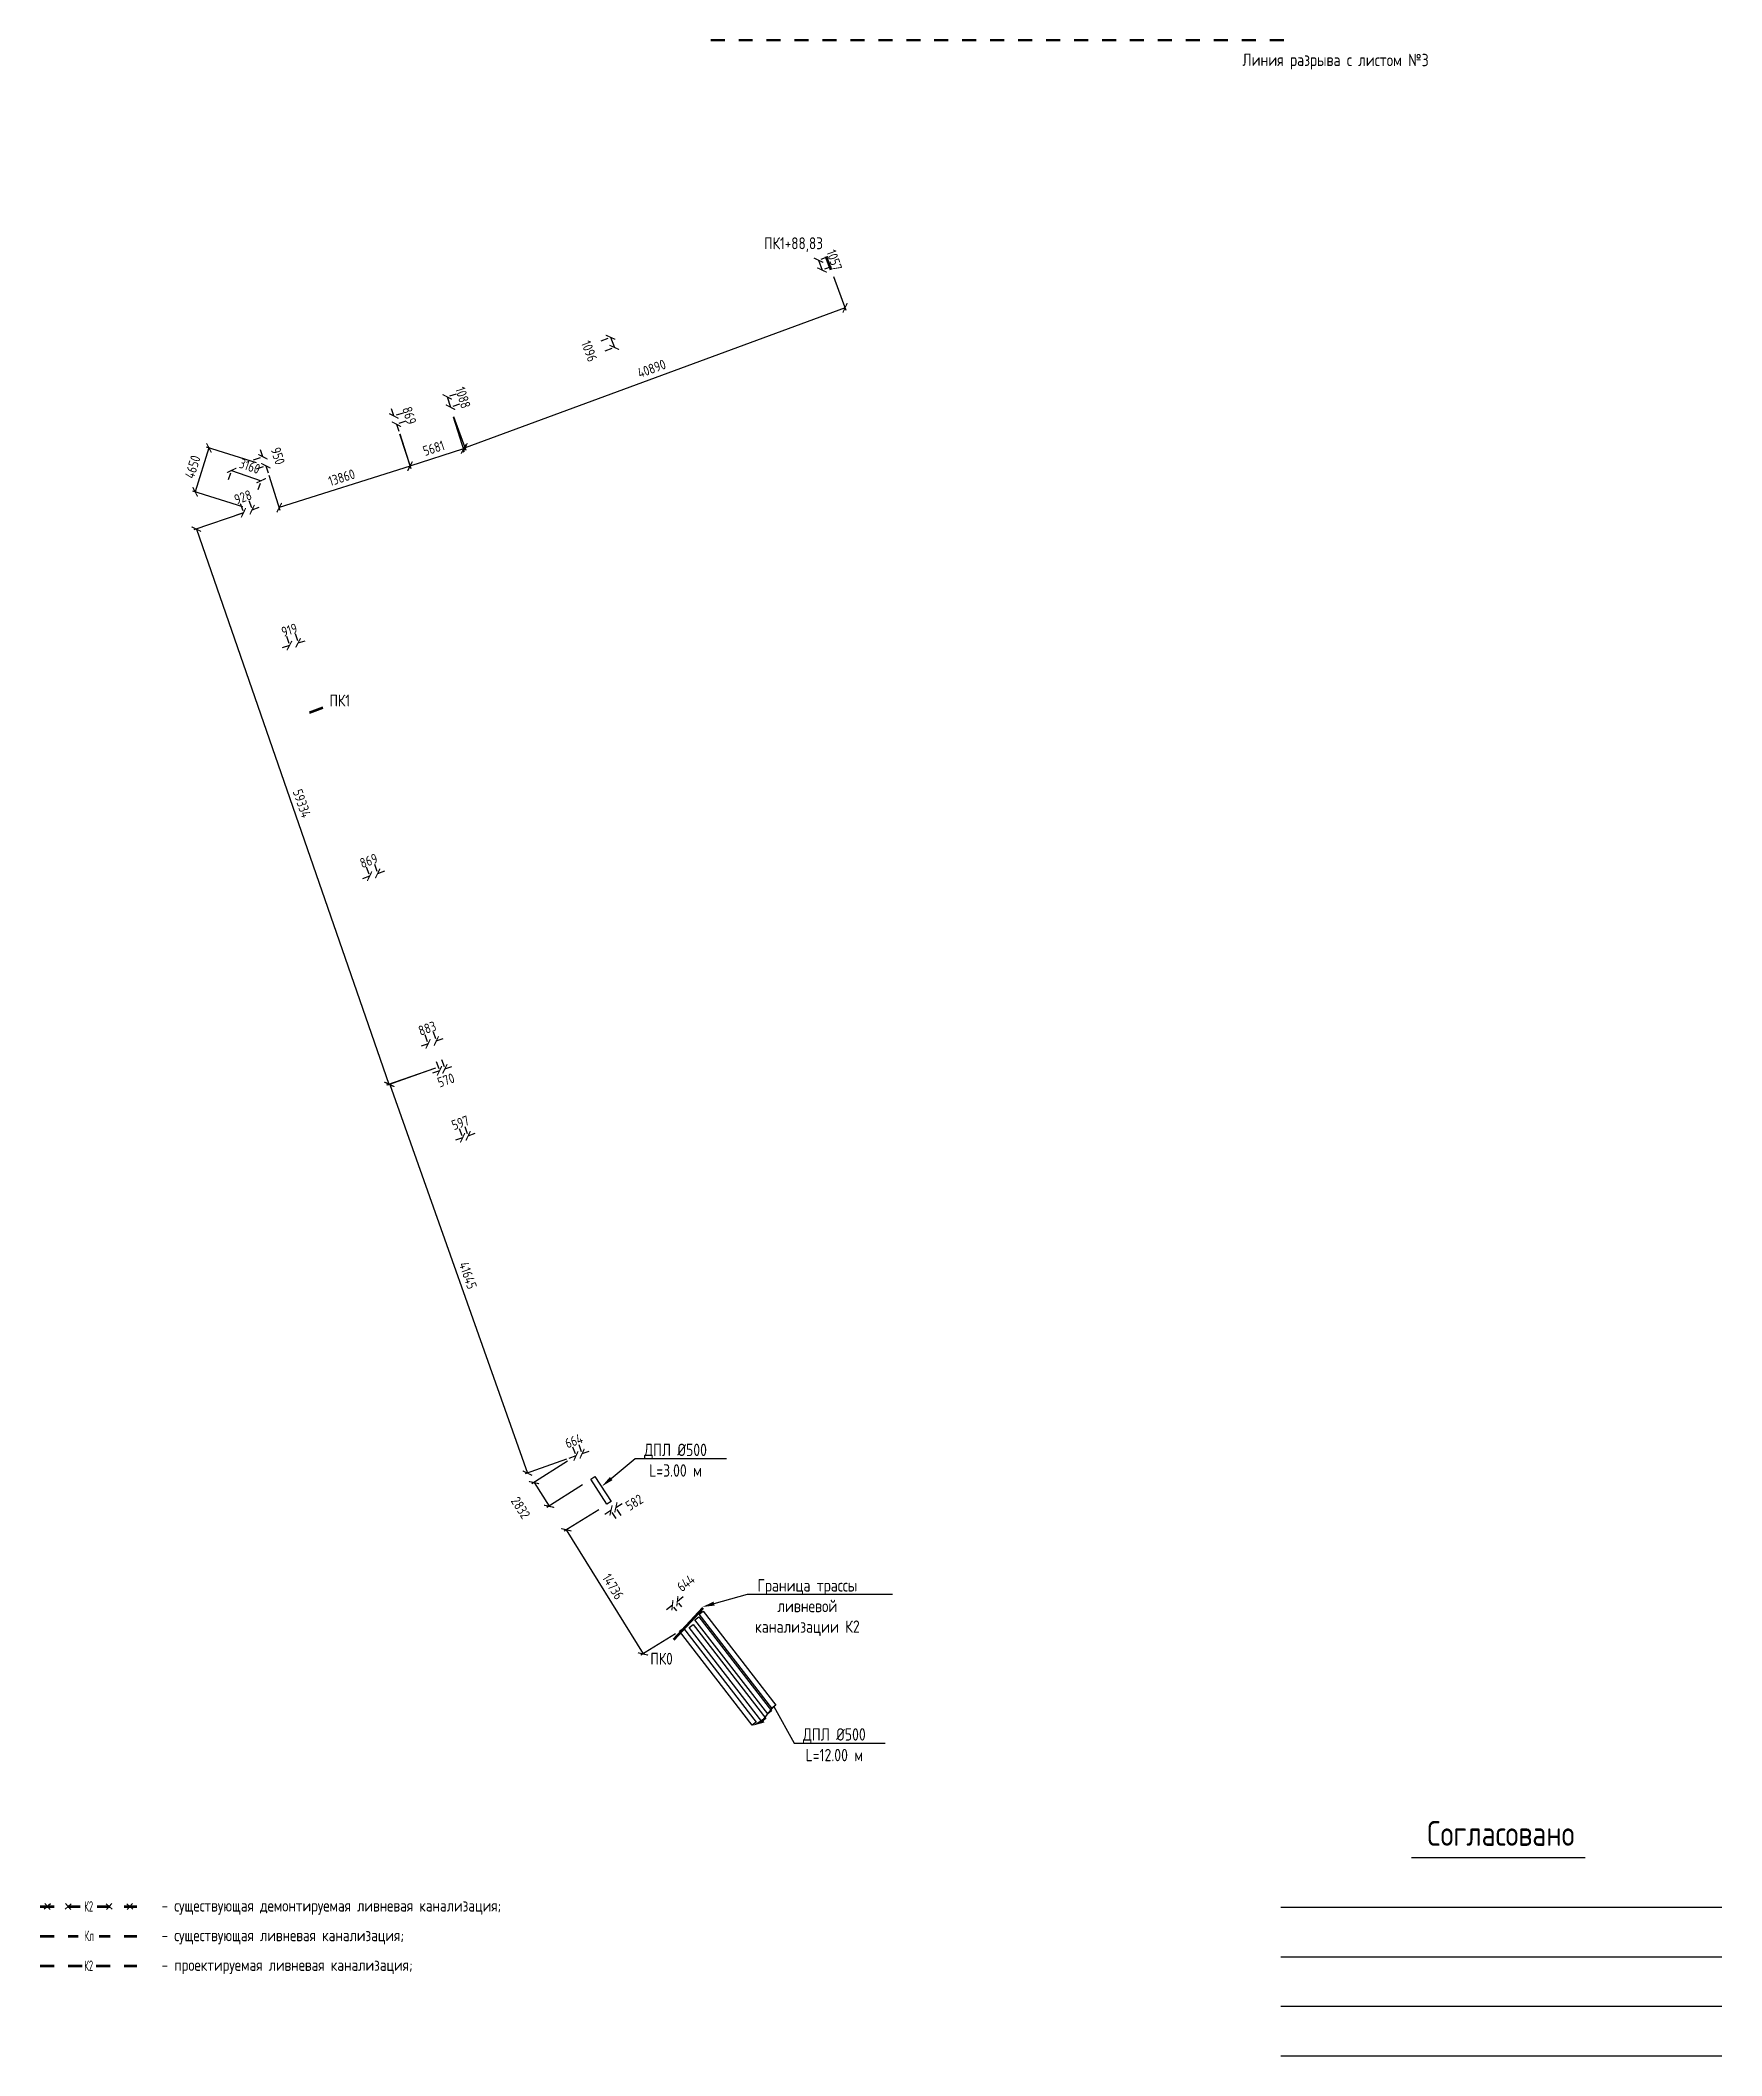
# Model space of a CAD drawing. Header units: millimetres. Extents: x 0 to 24353794, y -11289 to 22795266.
# Drawn here: x 24127525 to 24297296, y 22259355 to 22462879 of the extents above; entities that cross this region are included whole.
import ezdxf
from ezdxf import colors
from ezdxf.entities.mleader import LeaderData, LeaderLine
from ezdxf.math import Vec2, Vec3

# ---------------------------------------------------------------- set-up
doc = ezdxf.new("R2010")
doc.units = ezdxf.units.MM
doc.set_wipeout_variables(frame=1)
doc.linetypes.add('Штриховая', pattern=[2822.222233, 1411.111116, -1411.111116])
for name, color, linetype, lineweight in [('Text blocks_Ном._пера__28', 7, 'Continuous', 13), ('В1', 140, 'Continuous', 40), ('ВК_Текст', 7, 'Continuous', 25), ('Лотки К2', 30, 'Continuous', 30), ('Пикеты', 1, 'Continuous', 60), ('Труба К2', 7, 'Continuous', 60)]:
    doc.layers.add(name, color=color, linetype=linetype, lineweight=lineweight)
doc.layers.add('Выноски', color=7, linetype='Continuous')
doc.styles.add('GOST 2.304', font='GOST_type.ttf')
doc.styles.add('GOST_100', font='cs_gost2304.shx', dxfattribs={"width": 0.7, "height": 300})
doc.styles.get("Standard").update_dxf_attribs({"font": 'arial.ttf'})
doc.dimstyles.new('STANDARD$0', dxfattribs={"dimscale": 100, "dimtxt": 2.5, "dimasz": 1, "dimexe": 0.5, "dimexo": 2, "dimgap": 1, "dimtad": 1, "dimdec": 0, "dimzin": 0, "dimdsep": 46, "dimtxsty": 'Standard', "dimblk1": 'OBLIQUE', "dimblk2": 'OBLIQUE', "dimsah": 1, "dimcen": 2, "dimadec": 0, "dimazin": 0, "dimtfac": 1, "dimtdec": 4, "dimtofl": 0, "dimtmove": 2, "dimatfit": 3, "dimldrblk": 'OBLIQUE', "dimfxl": 1, "dimtolj": 1, "dimtzin": 0, "dimarcsym": 0})

msp = doc.modelspace()

# ---------------------------------------------------------------- texts
at = {"insert": (24248909.2, 22461544.3), "char_height": 1250, "attachment_point": 1, "rotation": 359.898905, "style": 'GOST 2.304'}
msp.add_mtext_dynamic_manual_height_columns('Линия разрыва с листом №3', width=25694.826, gutter_width=12.5, heights=[0], dxfattribs=at)
at = {"layer": 'Text blocks_Ном._пера__28', "style": 'GOST 2.304'}
for s, p in [('- существующая демонтируемая ливневая канализация;', (24139777.5, 22273910.9)), ('- существующая ливневая канализация;', (24139777.5, 22270916)), ('- проектируемая ливневая канализация;', (24139777.5, 22267921.1))]:
    msp.add_text(s, height=1200, dxfattribs=at).set_placement(p)
at = {"layer": 'Пикеты', "style": 'GOST 2.304'}
for s, p in [('ПК1+88,83', (24200608.9, 22441781.8, -228747)), ('ПК1', (24156724.3, 22395605.8, -344094)), ('ПК0', (24189123, 22298846, -101739))]:
    msp.add_text(s, height=1200, dxfattribs=at).set_placement(p)

# ---------------------------------------------------------------- blocks, each defined once
blk = doc.blocks.new('*U4')
at = {"color": 255}
blk.add_wipeout([(-200, 125), (200, 125), (200, -125), (-200, -125)], dxfattribs=at)
at = {"layer": 'ВК_Текст', "insert": (0, 0), "char_height": 250, "attachment_point": 5, "style": 'GOST_100'}
blk.add_mtext('К2', dxfattribs=at)
blk = doc.blocks.new('_ArchTick')
at = {"color": 0, "linetype": 'ByBlock', "const_width": 0.15}
blk.add_lwpolyline([(-0.5, -0.5), (0.5, 0.5)], dxfattribs=at)
blk = doc.blocks.new('*D9')
at = {"color": 0, "lineweight": -2, "transparency": 16777216}
for p, q in [((24185148, 22314417), (24184513, 22314018)), ((24185641, 22314727), (24186276, 22315126)), ((24186160, 22313901), (24185774, 22314516)), ((24185667, 22313591), (24185281, 22314206))]:
    blk.add_line(p, q, dxfattribs=at)
at = {"color": 0, "lineweight": -2, "transparency": 16777216, "xscale": 750.0000000000001, "yscale": 750.0000000000001, "zscale": 750.0000000000001}
for p, rotation in [((24185148, 22314417), 32.16562743184361), ((24185641, 22314727), 212.1656274318436)]:
    blk.add_blockref('_ArchTick', p, dxfattribs=dict(at, rotation=rotation))
at = {"color": 0, "transparency": 16777216, "insert": (24187506, 22315227), "char_height": 1000, "attachment_point": 5, "rotation": 32.16563, "style": 'GOST 2.304'}
blk.add_mtext('\\A1;582', dxfattribs=at)
blk = doc.blocks.new('_Oblique')
at = {"color": 0, "linetype": 'ByBlock', "lineweight": -2}
blk.add_line((-0.5, -0.5), (0.5, 0.5), dxfattribs=at)
blk = doc.blocks.new('*D30')
at = {"color": 0, "lineweight": -2, "transparency": 16777216}
for p, q in [((24206103, 22440673), (24206459, 22439678)), ((24207037, 22441007), (24206339, 22440757)), ((24207393, 22440012), (24206694, 22439762))]:
    blk.add_line(p, q, dxfattribs=at)
at = {"color": 0, "lineweight": -2, "transparency": 16777216, "xscale": 750.0000000000001, "yscale": 750.0000000000001, "zscale": 750.0000000000001}
for p, rotation in [((24206103, 22440673), 109.65204921193), ((24206459, 22439678), 289.65204921193)]:
    blk.add_blockref('_ArchTick', p, dxfattribs=dict(at, rotation=rotation))
at = {"color": 0, "transparency": 16777216, "insert": (24207694, 22440680), "char_height": 1000, "attachment_point": 5, "rotation": 289.65205, "style": 'GOST 2.304'}
blk.add_mtext('\\A1;1057', dxfattribs=at)
blk = doc.blocks.new('*D31')
at = {"color": 0, "lineweight": -2, "transparency": 16777216}
for p, q in [((24184167, 22432538), (24184862, 22432803)), ((24185096, 22432891), (24185485, 22431867)), ((24184556, 22431514), (24185252, 22431778))]:
    blk.add_line(p, q, dxfattribs=at)
at = {"color": 0, "lineweight": -2, "transparency": 16777216, "xscale": 750.0000000000001, "yscale": 750.0000000000001, "zscale": 750.0000000000001}
for p, rotation in [((24185096, 22432891), 110.8243739397557), ((24185485, 22431867), 290.8243739397558)]:
    blk.add_blockref('_ArchTick', p, dxfattribs=dict(at, rotation=rotation))
at = {"color": 0, "transparency": 16777216, "insert": (24182951, 22431489), "char_height": 1000, "attachment_point": 5, "rotation": 290.82437, "style": 'GOST 2.304'}
blk.add_mtext('\\A1;1096', dxfattribs=at)
blk = doc.blocks.new('*D32')
at = {"color": 0, "lineweight": -2, "transparency": 16777216}
for p, q in [((24168612, 22426868), (24168939, 22425830)), ((24169530, 22427157), (24168850, 22426943)), ((24169857, 22426119), (24169177, 22425905))]:
    blk.add_line(p, q, dxfattribs=at)
at = {"color": 0, "lineweight": -2, "transparency": 16777216, "xscale": 750.0000000000001, "yscale": 750.0000000000001, "zscale": 750.0000000000001}
for p, rotation in [((24168612, 22426868), 107.4804676707504), ((24168939, 22425830), 287.4804676707504)]:
    blk.add_blockref('_ArchTick', p, dxfattribs=dict(at, rotation=rotation))
at = {"color": 0, "transparency": 16777216, "insert": (24170206, 22426800), "char_height": 1000, "attachment_point": 5, "rotation": 287.48047, "style": 'GOST 2.304'}
blk.add_mtext('\\A1;1088', dxfattribs=at)
blk = doc.blocks.new('*D33')
at = {"color": 0, "lineweight": -2, "transparency": 16777216}
for p, q in [((24163223, 22424941), (24162998, 22425657)), ((24164156, 22425235), (24163462, 22425016)), ((24164417, 22424406), (24163723, 22424188)), ((24163484, 22424112), (24163710, 22423397))]:
    blk.add_line(p, q, dxfattribs=at)
at = {"color": 0, "lineweight": -2, "transparency": 16777216, "xscale": 750.0000000000001, "yscale": 750.0000000000001, "zscale": 750.0000000000001}
for p, rotation in [((24163223, 22424941), 287.480467671033), ((24163484, 22424112), 107.480467671033)]:
    blk.add_blockref('_ArchTick', p, dxfattribs=dict(at, rotation=rotation))
at = {"color": 0, "transparency": 16777216, "insert": (24164786, 22424978), "char_height": 1000, "attachment_point": 5, "rotation": 287.48047, "style": 'GOST 2.304'}
blk.add_mtext('\\A1;869', dxfattribs=at)
blk = doc.blocks.new('*D34')
at = {"color": 0, "lineweight": -2, "transparency": 16777216}
for p, q in [((24149053, 22420515), (24149764, 22420744)), ((24150002, 22420820), (24149772, 22421534)), ((24149344, 22419611), (24150055, 22419840)), ((24150293, 22419917), (24150523, 22419203))]:
    blk.add_line(p, q, dxfattribs=at)
at = {"color": 0, "lineweight": -2, "transparency": 16777216, "xscale": 750.0000000000001, "yscale": 750.0000000000001, "zscale": 750.0000000000001}
for p, rotation in [((24150002, 22420820), 287.8558469475789), ((24150293, 22419917), 107.8558469475789)]:
    blk.add_blockref('_ArchTick', p, dxfattribs=dict(at, rotation=rotation))
at = {"color": 0, "transparency": 16777216, "insert": (24151511, 22420900), "char_height": 1000, "attachment_point": 5, "rotation": 287.85585, "style": 'GOST 2.304'}
blk.add_mtext('\\A1;950', dxfattribs=at)
blk = doc.blocks.new('*D35')
at = {"color": 0, "lineweight": -2, "transparency": 16777216}
for p, q in [((24146528, 22418542), (24146762, 22419213)), ((24146844, 22419449), (24149827, 22418409)), ((24149511, 22417502), (24149745, 22418173))]:
    blk.add_line(p, q, dxfattribs=at)
at = {"color": 0, "lineweight": -2, "transparency": 16777216, "xscale": 750.0000000000001, "yscale": 750.0000000000001, "zscale": 750.0000000000001}
for p, rotation in [((24146844, 22419449), 160.7805502903515), ((24149827, 22418409), 340.7805502903515)]:
    blk.add_blockref('_ArchTick', p, dxfattribs=dict(at, rotation=rotation))
at = {"color": 0, "transparency": 16777216, "insert": (24148665, 22419874), "char_height": 1000, "attachment_point": 5, "rotation": 340.78055, "style": 'GOST 2.304'}
blk.add_mtext('\\A1;3160', dxfattribs=at)
blk = doc.blocks.new('*D36')
at = {"color": 0, "lineweight": -2, "transparency": 16777216}
for p, q in [((24147714, 22416110), (24147957, 22415411)), ((24148590, 22416415), (24148833, 22415715)), ((24148039, 22415174), (24147331, 22414928)), ((24148915, 22415479), (24149624, 22415725))]:
    blk.add_line(p, q, dxfattribs=at)
at = {"color": 0, "lineweight": -2, "transparency": 16777216, "xscale": 750.0000000000001, "yscale": 750.0000000000001, "zscale": 750.0000000000001}
for p, rotation in [((24148039, 22415174), 19.17473161991121), ((24148915, 22415479), 199.1747316199112)]:
    blk.add_blockref('_ArchTick', p, dxfattribs=dict(at, rotation=rotation))
at = {"color": 0, "transparency": 16777216, "insert": (24147984, 22416745), "char_height": 1000, "attachment_point": 5, "rotation": 19.17473, "style": 'GOST 2.304'}
blk.add_mtext('\\A1;928', dxfattribs=at)
blk = doc.blocks.new('*D37')
at = {"color": 0, "lineweight": -2, "transparency": 16777216}
for p, q in [((24181264, 22320848), (24181522, 22320154)), ((24181887, 22321079), (24182144, 22320385)), ((24182231, 22320151), (24182934, 22320411)), ((24181609, 22319920), (24180905, 22319659))]:
    blk.add_line(p, q, dxfattribs=at)
at = {"color": 0, "lineweight": -2, "transparency": 16777216, "xscale": 750.0000000000001, "yscale": 750.0000000000001, "zscale": 750.0000000000001}
for p, rotation in [((24181609, 22319920), 20.33294513926008), ((24182231, 22320151), 200.3329451392601)]:
    blk.add_blockref('_ArchTick', p, dxfattribs=dict(at, rotation=rotation))
at = {"color": 0, "transparency": 16777216, "insert": (24181398, 22321442), "char_height": 1000, "attachment_point": 5, "rotation": 20.33295, "style": 'GOST 2.304'}
blk.add_mtext('\\A1;664', dxfattribs=at)
blk = doc.blocks.new('*D38')
at = {"color": 0, "lineweight": -2, "transparency": 16777216}
for p, q in [((24152382, 22402706), (24152603, 22401993)), ((24153260, 22402978), (24153481, 22402265)), ((24153555, 22402026), (24154271, 22402247)), ((24152677, 22401754), (24151960, 22401532))]:
    blk.add_line(p, q, dxfattribs=at)
at = {"color": 0, "lineweight": -2, "transparency": 16777216, "xscale": 750.0000000000001, "yscale": 750.0000000000001, "zscale": 750.0000000000001}
for p, rotation in [((24152677, 22401754), 17.19243341497191), ((24153555, 22402026), 197.192433414972)]:
    blk.add_blockref('_ArchTick', p, dxfattribs=dict(at, rotation=rotation))
at = {"color": 0, "transparency": 16777216, "insert": (24152672, 22403324), "char_height": 1000, "attachment_point": 5, "rotation": 17.19243, "style": 'GOST 2.304'}
blk.add_mtext('\\A1;919', dxfattribs=at)
blk = doc.blocks.new('*D39')
at = {"color": 0, "lineweight": -2, "transparency": 16777216}
for p, q in [((24161264, 22379689), (24161509, 22378985)), ((24160770, 22378463), (24160062, 22378217)), ((24160443, 22379403), (24160688, 22378700)), ((24161591, 22378749), (24162299, 22378996))]:
    blk.add_line(p, q, dxfattribs=at)
at = {"color": 0, "lineweight": -2, "transparency": 16777216, "xscale": 750.0000000000001, "yscale": 750.0000000000001, "zscale": 750.0000000000001}
for p, rotation in [((24160770, 22378463), 19.19764094330765), ((24161591, 22378749), 199.1976409433076)]:
    blk.add_blockref('_ArchTick', p, dxfattribs=dict(at, rotation=rotation))
at = {"color": 0, "transparency": 16777216, "insert": (24160687, 22380024), "char_height": 1000, "attachment_point": 5, "rotation": 19.19764, "style": 'GOST 2.304'}
blk.add_mtext('\\A1;869', dxfattribs=at)
blk = doc.blocks.new('*D40')
at = {"color": 0, "lineweight": -2, "transparency": 16777216}
for p, q in [((24166676, 22361534), (24165968, 22361286)), ((24166348, 22362468), (24166593, 22361770)), ((24167181, 22362760), (24167426, 22362062)), ((24167509, 22361826), (24168216, 22362074))]:
    blk.add_line(p, q, dxfattribs=at)
at = {"color": 0, "lineweight": -2, "transparency": 16777216, "xscale": 750.0000000000001, "yscale": 750.0000000000001, "zscale": 750.0000000000001}
for p, rotation in [((24166676, 22361534), 19.33773790029869), ((24167509, 22361826), 199.3377379002986)]:
    blk.add_blockref('_ArchTick', p, dxfattribs=dict(at, rotation=rotation))
at = {"color": 0, "transparency": 16777216, "insert": (24166595, 22363096), "char_height": 1000, "attachment_point": 5, "rotation": 19.33774, "style": 'GOST 2.304'}
blk.add_mtext('\\A1;883', dxfattribs=at)
blk = doc.blocks.new('*D41')
at = {"color": 0, "lineweight": -2, "transparency": 16777216}
for p, q in [((24167506, 22359765), (24167752, 22359057)), ((24168044, 22359952), (24168291, 22359244)), ((24168373, 22359008), (24169081, 22359255)), ((24167834, 22358821), (24167126, 22358574))]:
    blk.add_line(p, q, dxfattribs=at)
at = {"color": 0, "lineweight": -2, "transparency": 16777216, "xscale": 750.0000000000001, "yscale": 750.0000000000001, "zscale": 750.0000000000001}
for p, rotation in [((24167834, 22358821), 19.18886903696524), ((24168373, 22359008), 199.1888690369652)]:
    blk.add_blockref('_ArchTick', p, dxfattribs=dict(at, rotation=rotation))
at = {"color": 0, "transparency": 16777216, "insert": (24168488, 22357868), "char_height": 1000, "attachment_point": 5, "rotation": 19.18887, "style": 'GOST 2.304'}
blk.add_mtext('\\A1;570', dxfattribs=at)
blk = doc.blocks.new('*D42')
at = {"color": 0, "lineweight": -2, "transparency": 16777216}
for p, q in [((24169829, 22352981), (24170080, 22352285)), ((24170390, 22353183), (24170641, 22352488)), ((24170164, 22352050), (24169459, 22351796)), ((24170726, 22352252), (24171431, 22352507))]:
    blk.add_line(p, q, dxfattribs=at)
at = {"color": 0, "lineweight": -2, "transparency": 16777216, "xscale": 750.0000000000001, "yscale": 750.0000000000001, "zscale": 750.0000000000001}
for p, rotation in [((24170164, 22352050), 19.83123365021472), ((24170726, 22352252), 199.8312336502147)]:
    blk.add_blockref('_ArchTick', p, dxfattribs=dict(at, rotation=rotation))
at = {"color": 0, "transparency": 16777216, "insert": (24169936, 22353563), "char_height": 1000, "attachment_point": 5, "rotation": 19.83123, "style": 'GOST 2.304'}
blk.add_mtext('\\A1;597', dxfattribs=at)
blk = doc.blocks.new('*D43')
at = {"color": 0, "lineweight": -2, "transparency": 16777216}
for p, q in [((24191347, 22304846), (24190762, 22304375)), ((24191798, 22304285), (24191503, 22304651)), ((24191849, 22305250), (24192433, 22305720)), ((24192300, 22304689), (24192005, 22305055))]:
    blk.add_line(p, q, dxfattribs=at)
at = {"color": 0, "lineweight": -2, "transparency": 16777216, "xscale": 750.0000000000001, "yscale": 750.0000000000001, "zscale": 750.0000000000001}
for p, rotation in [((24191347, 22304846), 38.82638428892812), ((24191849, 22305250), 218.8263842889282)]:
    blk.add_blockref('_ArchTick', p, dxfattribs=dict(at, rotation=rotation))
at = {"color": 0, "transparency": 16777216, "insert": (24192706, 22307092), "char_height": 1000, "attachment_point": 5, "rotation": 38.82638, "style": 'GOST 2.304'}
blk.add_mtext('\\A1;644', dxfattribs=at)
blk = doc.blocks.new('*D58')
at = {"color": 0, "lineweight": -2, "transparency": 16777216}
for p, q in [((24207614, 22439029), (24208868, 22435628)), ((24208781, 22435862), (24170417, 22421714)), ((24169249, 22424881), (24170503, 22421479))]:
    blk.add_line(p, q, dxfattribs=at)
at = {"color": 0, "lineweight": -2, "transparency": 16777216, "xscale": 750, "yscale": 750, "zscale": 750}
for p, rotation in [((24208781, 22435862), 20.2430037641912), ((24170417, 22421714), 200.2430037641912)]:
    blk.add_blockref('_ArchTick', p, dxfattribs=dict(at, rotation=rotation))
at = {"color": 0, "transparency": 16777216, "insert": (24189253, 22429727), "char_height": 1000, "attachment_point": 5, "rotation": 20.243, "style": 'GOST 2.304'}
blk.add_mtext('\\A1;40890', dxfattribs=at)
blk = doc.blocks.new('*D59')
at = {"color": 0, "lineweight": -2, "transparency": 16777216}
for p, q in [((24169209, 22424867), (24170332, 22421371)), ((24163800, 22423129), (24164923, 22419633)), ((24170255, 22421609), (24164846, 22419871))]:
    blk.add_line(p, q, dxfattribs=at)
at = {"color": 0, "lineweight": -2, "transparency": 16777216, "xscale": 750, "yscale": 750, "zscale": 750}
for p, rotation in [((24164846, 22419871), 197.8067221612102), ((24170255, 22421609), 17.80672216121014)]:
    blk.add_blockref('_ArchTick', p, dxfattribs=dict(at, rotation=rotation))
at = {"color": 0, "transparency": 16777216, "insert": (24167245, 22421693), "char_height": 1000, "attachment_point": 5, "rotation": 17.80672, "style": 'GOST 2.304'}
blk.add_mtext('\\A1;5681', dxfattribs=at)
blk = doc.blocks.new('*D60')
at = {"color": 0, "lineweight": -2, "transparency": 16777216}
for p, q in [((24163827, 22423138), (24164938, 22419630)), ((24150614, 22418953), (24151725, 22415445)), ((24164863, 22419868), (24151650, 22415683))]:
    blk.add_line(p, q, dxfattribs=at)
at = {"color": 0, "lineweight": -2, "transparency": 16777216, "xscale": 750, "yscale": 750, "zscale": 750}
for p, rotation in [((24164863, 22419868), 17.57548103526333), ((24151650, 22415683), 197.5754810352634)]:
    blk.add_blockref('_ArchTick', p, dxfattribs=dict(at, rotation=rotation))
at = {"color": 0, "transparency": 16777216, "insert": (24157954, 22418729), "char_height": 1000, "attachment_point": 5, "rotation": 17.57548, "style": 'GOST 2.304'}
blk.add_mtext('\\A1;13860', dxfattribs=at)
blk = doc.blocks.new('*D61')
at = {"color": 0, "lineweight": -2, "transparency": 16777216}
for p, q in [((24144553, 22421717), (24143159, 22417281)), ((24149359, 22420206), (24144315, 22421792)), ((24147964, 22415771), (24142920, 22417356))]:
    blk.add_line(p, q, dxfattribs=at)
at = {"color": 0, "lineweight": -2, "transparency": 16777216, "xscale": 750, "yscale": 750, "zscale": 750}
for p, rotation in [((24144553, 22421717), 72.5471128819277), ((24143159, 22417281), 252.5471128819277)]:
    blk.add_blockref('_ArchTick', p, dxfattribs=dict(at, rotation=rotation))
at = {"color": 0, "transparency": 16777216, "insert": (24142901, 22419799), "char_height": 1000, "attachment_point": 5, "rotation": 72.54711, "style": 'GOST 2.304'}
blk.add_mtext('\\A1;4650', dxfattribs=at)
blk = doc.blocks.new('*D62')
at = {"color": 0, "lineweight": -2, "transparency": 16777216}
for p, q in [((24147973, 22415143), (24143042, 22413433)), ((24143279, 22413515), (24162717, 22357455)), ((24167411, 22359083), (24162480, 22357373))]:
    blk.add_line(p, q, dxfattribs=at)
at = {"color": 0, "lineweight": -2, "transparency": 16777216, "xscale": 750, "yscale": 750, "zscale": 750}
for p, rotation in [((24143279, 22413515), 109.1232537961037), ((24162717, 22357455), 289.1232537961037)]:
    blk.add_blockref('_ArchTick', p, dxfattribs=dict(at, rotation=rotation))
at = {"color": 0, "transparency": 16777216, "insert": (24153943, 22385813), "char_height": 1000, "attachment_point": 5, "rotation": 289.12325, "style": 'GOST 2.304'}
blk.add_mtext('\\A1;59334', dxfattribs=at)
blk = doc.blocks.new('*D63')
at = {"color": 0, "lineweight": -2, "transparency": 16777216}
for p, q in [((24166770, 22358844), (24162577, 22357360)), ((24162812, 22357443), (24176709, 22318185)), ((24180666, 22319586), (24176473, 22318102))]:
    blk.add_line(p, q, dxfattribs=at)
at = {"color": 0, "lineweight": -2, "transparency": 16777216, "xscale": 750, "yscale": 750, "zscale": 750}
for p, rotation in [((24162812, 22357443), 109.4927663873839), ((24176709, 22318185), 289.4927663873839)]:
    blk.add_blockref('_ArchTick', p, dxfattribs=dict(at, rotation=rotation))
at = {"color": 0, "transparency": 16777216, "insert": (24170704, 22338148), "char_height": 1000, "attachment_point": 5, "rotation": 289.49277, "style": 'GOST 2.304'}
blk.add_mtext('\\A1;41645', dxfattribs=at)
blk = doc.blocks.new('*D64')
at = {"color": 0, "lineweight": -2, "transparency": 16777216}
for p, q in [((24180765, 22319383), (24177163, 22317093)), ((24177374, 22317227), (24178894, 22314837)), ((24182285, 22316994), (24178683, 22314703))]:
    blk.add_line(p, q, dxfattribs=at)
at = {"color": 0, "lineweight": -2, "transparency": 16777216, "xscale": 750, "yscale": 750, "zscale": 750}
for p, rotation in [((24177374, 22317227), 122.4554157587779), ((24178894, 22314837), 302.4554157587779)]:
    blk.add_blockref('_ArchTick', p, dxfattribs=dict(at, rotation=rotation))
at = {"color": 0, "transparency": 16777216, "insert": (24176023, 22314689), "char_height": 1000, "attachment_point": 5, "rotation": 302.45542, "style": 'GOST 2.304'}
blk.add_mtext('\\A1;2832', dxfattribs=at)
blk = doc.blocks.new('*D65')
at = {"color": 0, "lineweight": -2, "transparency": 16777216}
for p, q in [((24183905, 22314486), (24180421, 22312333)), ((24180633, 22312464), (24188380, 22299928)), ((24191652, 22301950), (24188167, 22299797))]:
    blk.add_line(p, q, dxfattribs=at)
at = {"color": 0, "lineweight": -2, "transparency": 16777216, "xscale": 750, "yscale": 750, "zscale": 750}
for p, rotation in [((24180633, 22312464), 121.7144040935792), ((24188380, 22299928), 301.7144040935793)]:
    blk.add_blockref('_ArchTick', p, dxfattribs=dict(at, rotation=rotation))
at = {"color": 0, "transparency": 16777216, "insert": (24185358, 22306722), "char_height": 1000, "attachment_point": 5, "rotation": 301.7144, "style": 'GOST 2.304'}
blk.add_mtext('\\A1;14736', dxfattribs=at)
blk = doc.blocks.new('hfdsaf')
at = {"color": 255}
blk.add_wipeout([(-1038, 533), (1038, 533), (1038, -533), (-1038, -533)], dxfattribs=at)
at = {"layer": 'ВК_Текст', "insert": (51, 25), "char_height": 1066.7, "attachment_point": 5, "rotation": 359.99126, "style": 'GOST_100'}
blk.add_mtext('Кл', dxfattribs=at)

# ---------------------------------------------------------------- dimensions: what is measured, and where the dimension line sits
for p1, p2, distance, override, picture, middle in [((24206095.5, 22440670.5), (24206450.8, 22439675.4), 8.1, {"dimscale": 500, "dimtxt": 2, "dimasz": 1.5, "dimtxsty": 'GOST 2.304', "dimblk1": 'ArchTick', "dimblk2": 'ArchTick'}, '*D30', (24207693.8, 22440680.2)), ((24207267.7, 22439967), (24168903.2, 22425819), 4375.1, {"dimscale": 500, "dimtxt": 2, "dimasz": 1.5, "dimtxsty": 'GOST 2.304', "dimblk1": 'ArchTick', "dimblk2": 'ArchTick', "dimatfit": 2}, '*D58', (24189253, 22429727)), ((24185101.3, 22432893.6), (24185490.8, 22431869.3), -5.9, {"dimscale": 500, "dimtxt": 2, "dimasz": 1.5, "dimtxsty": 'GOST 2.304', "dimblk1": 'ArchTick', "dimblk2": 'ArchTick'}, '*D31', (24182950.8, 22431489.4)), ((24168576.3, 22426857.1), (24168903.2, 22425819), 37.4, {"dimscale": 500, "dimtxt": 2, "dimasz": 1.5, "dimtxsty": 'GOST 2.304', "dimblk1": 'ArchTick', "dimblk2": 'ArchTick'}, '*D32', (24170206.5, 22426799.9)), ((24163202.3, 22424934.6), (24163463.3, 22424105.8), 22.1, {"dimscale": 500, "dimtxt": 2, "dimasz": 1.5, "dimtxsty": 'GOST 2.304', "dimblk1": 'ArchTick', "dimblk2": 'ArchTick'}, '*D33', (24164785.6, 22424977.7)), ((24168903.2, 22425819), (24163494.1, 22424081.6), 4422.1, {"dimscale": 500, "dimtxt": 2, "dimasz": 1.5, "dimtxsty": 'GOST 2.304', "dimblk1": 'ArchTick', "dimblk2": 'ArchTick', "dimatfit": 2}, '*D59', (24167244.9, 22421692.8)), ((24150312.9, 22419906.4), (24148918.3, 22415470.6), -6037.5, {"dimscale": 500, "dimtxt": 2, "dimasz": 1.5, "dimtxsty": 'GOST 2.304', "dimblk1": 'ArchTick', "dimblk2": 'ArchTick', "dimatfit": 2}, '*D61', (24142901.4, 22419799.4)), ((24163524.9, 22424091.3), (24150311.9, 22419906.1), 4430.1, {"dimscale": 500, "dimtxt": 2, "dimasz": 1.5, "dimtxsty": 'GOST 2.304', "dimblk1": 'ArchTick', "dimblk2": 'ArchTick', "dimatfit": 2}, '*D60', (24157953.9, 22418729.5)), ((24146856.8, 22419486.1), (24149840.2, 22418446), -39.1, {"dimscale": 500, "dimtxt": 2, "dimasz": 1.5, "dimtxsty": 'GOST 2.304', "dimblk1": 'ArchTick', "dimblk2": 'ArchTick'}, '*D35', (24148665, 22419874)), ((24148918.3, 22415470.6), (24148042.1, 22415165.9), -9.1, {"dimscale": 500, "dimtxt": 2, "dimasz": 1.5, "dimtxsty": 'GOST 2.304', "dimblk1": 'ArchTick', "dimblk2": 'ArchTick'}, '*D36', (24147984.2, 22416744.6)), ((24148918.3, 22415470.6), (24168356.3, 22359410.6), -5969.1, {"dimscale": 500, "dimtxt": 2, "dimasz": 1.5, "dimtxsty": 'GOST 2.304', "dimblk1": 'ArchTick', "dimblk2": 'ArchTick', "dimatfit": 2}, '*D62', (24153943, 22385812.9)), ((24152677.7, 22401750.6), (24153555.9, 22402022.3), 3.6, {"dimscale": 500, "dimtxt": 2, "dimasz": 1.5, "dimtxsty": 'GOST 2.304', "dimblk1": 'ArchTick', "dimblk2": 'ArchTick'}, '*D38', (24152672.1, 22403323.5)), ((24160772.1, 22378458.7), (24161592.6, 22378744.3), 5.1, {"dimscale": 500, "dimtxt": 2, "dimasz": 1.5, "dimtxsty": 'GOST 2.304', "dimblk1": 'ArchTick', "dimblk2": 'ArchTick'}, '*D39', (24160687.1, 22380023.9)), ((24166679.0814, 22361524.5843), (24167511.8197, 22361816.821), 9.8422, {"dimscale": 500, "dimtxt": 2, "dimasz": 1.5, "dimtxsty": 'GOST 2.304', "dimblk1": 'ArchTick', "dimblk2": 'ArchTick'}, '*D40', (24166595.3692, 22363095.7014)), ((24167712.3, 22359177.6), (24181608.5, 22319919.9), -5197.7, {"dimscale": 500, "dimtxt": 2, "dimasz": 1.5, "dimtxsty": 'GOST 2.304', "dimblk1": 'ArchTick', "dimblk2": 'ArchTick', "dimatfit": 2}, '*D63', (24170704, 22338148.3)), ((24170167.9, 22352040.3), (24170729.1, 22352242.7), 10.3, {"dimscale": 500, "dimtxt": 2, "dimasz": 1.5, "dimtxsty": 'GOST 2.304', "dimblk1": 'ArchTick', "dimblk2": 'ArchTick'}, '*D42', (24169935.9, 22353562.9)), ((24181611.9, 22319910.8), (24182234.5, 22320141.4), 9.8, {"dimscale": 500, "dimtxt": 2, "dimasz": 1.5, "dimtxsty": 'GOST 2.304', "dimblk1": 'ArchTick', "dimblk2": 'ArchTick'}, '*D37', (24181398.4, 22321442.5)), ((24181608.5, 22319919.9), (24183128.3, 22317530.2), -5018.2, {"dimscale": 500, "dimtxt": 2, "dimasz": 1.5, "dimtxsty": 'GOST 2.304', "dimblk1": 'ArchTick', "dimblk2": 'ArchTick', "dimatfit": 2}, '*D64', (24176022.7, 22314689.3)), ((24184756, 22315011.7), (24192502.6, 22302476), -4846.3, {"dimscale": 500, "dimtxt": 2, "dimasz": 1.5, "dimtxsty": 'GOST 2.304', "dimblk1": 'ArchTick', "dimblk2": 'ArchTick', "dimatfit": 2}, '*D65', (24185357.9, 22306722.3))]:
    dim = msp.add_aligned_dim(p1=p1, p2=p2, distance=distance, dimstyle='STANDARD$0', override=override)
    dim.commit()
    dim.dimension.update_dxf_attribs({"geometry": picture, "text_midpoint": middle})
for base, p1, p2, angle, picture, middle in [((24150001.9, 22420820.4), (24150296.3, 22419917.6), (24150005.1, 22420821.4), 107.855847, '*D34', (24151511.1, 22420900.2)), ((24168372.8, 22359008.1), (24167834.5, 22358820.7), (24168372.8, 22359008), 19.188869, '*D41', (24168487.6, 22357868.1)), ((24185640.8, 22314727.2), (24185135, 22314437.4), (24185628, 22314747.5), 32.165627, '*D9', (24187505.6, 22315227.2)), ((24191848.8, 22305249.5), (24191171.3, 22305063.6), (24191673.3, 22305467.6), 38.826384, '*D43', (24192705.7, 22307092.3))]:
    dim = msp.add_linear_dim(base=base, p1=p1, p2=p2, angle=angle, dimstyle='STANDARD$0', override={"dimscale": 500, "dimtxt": 2, "dimasz": 1.5, "dimtxsty": 'GOST 2.304', "dimblk1": 'ArchTick', "dimblk2": 'ArchTick'})
    dim.commit()
    dim.dimension.update_dxf_attribs({"geometry": picture, "text_midpoint": middle, "dimtype": 161})

# ---------------------------------------------------------------- linework, layer by layer
at = {"color": 1, "linetype": 'Штриховая', "lineweight": 50}
msp.add_line((24195217.2, 22462878.7, 115163), (24253090.9, 22462878.7, 115163), dxfattribs=at)
for p, q in [((24128544.5, 22274695.4, 72632), (24127929.2, 22274161.4, -72639.2)), ((24128503.9, 22274120.7, 72632), (24127969.9, 22274736.1, -72639.2)), ((24136267, 22274695.4, 72632), (24136882.4, 22274161.4, -72639.2)), ((24136307.7, 22274120.7, 72632), (24136841.7, 22274736.1, -72639.2))]:
    msp.add_line(p, q)
at = {"layer": 'Лотки К2'}
for points in [[(24183519.8, 22317845.2), (24185159.2, 22315332.8), (24184740.5, 22315059.6), (24183101.1, 22317572)], [(24194447.6, 22304251), (24201787.4, 22294757.4), (24201391.8, 22294451.6), (24194052, 22303945.2)], [(24192467.7, 22302521.1), (24199807.4, 22293027.6), (24199411.9, 22292721.8), (24192072.1, 22302215.3)], [(24193429.5, 22302898.1), (24200769.2, 22293404.5), (24200373.7, 22293098.7), (24193033.9, 22302592.3)], [(24194023.4, 22303685.7), (24201363.2, 22294192.2), (24200967.6, 22293886.3), (24193627.8, 22303379.9)]]:
    msp.add_lwpolyline(points, close=True, dxfattribs=at)
at = {"layer": 'Пикеты', "color": 240, "lineweight": 70, "true_color": 0xed1f24}
for p, q in [((24207367.9, 22439692.7), (24206869.5, 22441056.1)), ((24156052.7, 22395479.2), (24154691.4, 22394975.3)), ((24191486.2, 22301390.2), (24194462.2, 22304569.6))]:
    msp.add_line(p, q, dxfattribs=at)
at = {"layer": 'Труба К2', "linetype": 'Штриховая'}
for p, q in [((24127525, 22274428.4), (24137286.5, 22274428.4)), ((24127525, 22271433.6), (24137286.5, 22271433.6))]:
    msp.add_line(p, q, dxfattribs=at)

# ---------------------------------------------------------------- block references
at = {"layer": 'ВК_Текст', "xscale": 4.266666666666672, "yscale": 4.266666666666672, "zscale": 4.266666666666672}
msp.add_blockref('*U4', (24132405.7, 22268438.7), dxfattribs=at)

msp.set_redraw_order([(e.dxf.handle, doc.entitydb.next_handle()) for e in msp.query("TEXT MTEXT ATTDEF DIMENSION ARC_DIMENSION")])  # texts and dimensions are drawn at this point

# ---------------------------------------------------------------- leaders
at = {"layer": 'Выноски', "color": 0, "lineweight": -2}
ml = msp.add_multileader_mtext('Standard', dxfattribs=at)
ml.set_content('{\\C0;ДПЛ %%C500\\PL=3.00 м}', color=5, style='GOST 2.304')
ml.set_leader_properties(lineweight=-3)
ml.build(insert=Vec2(0, 0))
ml.multileader.update_dxf_attribs({"text_left_attachment_type": 6, "text_right_attachment_type": 6, "dogleg_length": 1, "arrow_head_size": 1250, "scale": 500})
ctx = ml.context
ctx.base_point, ctx.scale, ctx.char_height, ctx.arrow_head_size, ctx.landing_gap_size, ctx.plane_origin = Vec3(24187694.4, 22319659.6), 500, 1250, 1250, 900, Vec3(24186457.2, 22295935.2)
ctx.left_attachment, ctx.right_attachment, ctx.text_align_type = 6, 6, 1
notes = []
notes.append((ctx, [(0, (1, 1, 0), (24187594.6, 22319659.6), (1, 0), 99.8, [(1, [(24184207, 22316833.9)], 0, [])])]))
ctx.mtext.insert, ctx.mtext.alignment, ctx.mtext.flow_direction = Vec3(24191663.6, 22321159.6), 2, 5
ml = msp.add_multileader_mtext('Standard', dxfattribs=at)
ml.set_content('{\\C0;Граница трассы\\Pливневой\\Pканализации К2}', color=5, style='GOST 2.304')
ml.set_leader_properties(lineweight=-3)
ml.build(insert=Vec2(0, 0))
ml.multileader.update_dxf_attribs({"text_left_attachment_type": 6, "text_right_attachment_type": 6, "dogleg_length": 1, "arrow_head_size": 1250, "scale": 500})
ctx = ml.context
ctx.base_point, ctx.scale, ctx.char_height, ctx.arrow_head_size, ctx.landing_gap_size, ctx.plane_origin = Vec3(24199036.9, 22305978.3), 500, 1250, 1250, 900, Vec3(24201904.4, 22301322.1)
ctx.left_attachment, ctx.right_attachment, ctx.text_align_type = 6, 6, 1
notes.append((ctx, [(0, (1, 1, 0), (24198937.1, 22305978.3), (1, 0), 99.8, [(1, [(24194359.7, 22304665.6)], 0, [])])]))
ctx.mtext.insert, ctx.mtext.alignment, ctx.mtext.flow_direction = Vec3(24204971.3, 22307478.3), 2, 5
ml = msp.add_multileader_mtext('Standard', dxfattribs=at)
ml.set_content('{\\C0;ДПЛ %%C500\\PL=12.00 м}', color=5, style='GOST 2.304')
ml.set_leader_properties(lineweight=-3)
ml.build(insert=Vec2(0, 0))
ml.multileader.update_dxf_attribs({"text_left_attachment_type": 6, "text_right_attachment_type": 6, "dogleg_length": 1, "arrow_head_size": 1250, "scale": 500})
ctx = ml.context
ctx.base_point, ctx.scale, ctx.char_height, ctx.arrow_head_size, ctx.landing_gap_size, ctx.plane_origin = Vec3(24203728.4, 22290921.8, 105124), 500, 1250, 1250, 900, Vec3(24187739.8, 22268082.1, 105124)
ctx.left_attachment, ctx.right_attachment, ctx.text_align_type = 6, 6, 1
notes.append((ctx, [(0, (1, 1, 0), (24203628.6, 22290921.8, 105124), (1, 0), 99.8, [(4, [(24199419.9, 22292667.6, 105124), (24200411.8, 22293128.2, 105124), (24200967.6, 22293886.3, 105124), (24201589.6, 22294604.5, 105124)], 0, [])])]))
ctx.mtext.insert, ctx.mtext.alignment, ctx.mtext.flow_direction = Vec3(24207697.6, 22292421.8, 105124), 2, 5
for ctx, leaders in notes:
    for number, flags, end, landing, length, lines in leaders:
        leader = LeaderData()
        leader.index, (leader.has_last_leader_line, leader.has_dogleg_vector, leader.attachment_direction) = number, flags
        leader.last_leader_point, leader.dogleg_vector, leader.dogleg_length = Vec3(end), Vec3(landing), length
        for number, points, colour, breaks in lines:
            line = LeaderLine()
            line.index, line.vertices, line.color, line.breaks = number, Vec3.list(points), colors.encode_raw_color(colour), breaks
            leader.lines.append(line)
        ctx.leaders.append(leader)

# ---------------------------------------------------------------- next in the draw order: linework, layer by layer
at = {"layer": 'Труба К2', "linetype": 'Штриховая'}
msp.add_line((24127525, 22268438.7), (24137286.5, 22268438.7), dxfattribs=at)

# ---------------------------------------------------------------- next in the draw order: block references
msp.add_blockref('hfdsaf', (24132405.8, 22271433.7))
at = {"layer": 'ВК_Текст', "xscale": 4.266666666666672, "yscale": 4.266666666666672, "zscale": 4.266666666666672}
msp.add_blockref('*U4', (24132405.8, 22274428.4), dxfattribs=at)

# ---------------------------------------------------------------- next in the draw order: linework, layer by layer
for p, q in [((24130653.7, 22274695.4, 72643.8), (24130038.3, 22274161.4, -72627.3)), ((24130613, 22274120.7, 72643.8), (24130079, 22274736.1, -72627.3)), ((24134157.9, 22274695.4, 72643.8), (24134773.3, 22274161.4, -72627.3)), ((24134198.6, 22274120.7, 72643.8), (24134732.6, 22274736.1, -72627.3))]:
    msp.add_line(p, q)

# ---------------------------------------------------------------- next in the draw order: leaders
at = {"layer": 'В1', "color": 0, "linetype": 'ByBlock', "lineweight": -3}
ml = msp.add_multileader_mtext('Standard', dxfattribs=at)
ml.set_content('{\\C0;Согласовано}', color=5, style='GOST 2.304')
ml.set_leader_properties(lineweight=-3)
ml.build(insert=Vec2(0, 0))
ml.multileader.update_dxf_attribs({"text_left_attachment_type": 6, "text_right_attachment_type": 6, "dogleg_length": 1, "arrow_head_size": 1250, "scale": 500})
ctx = ml.context
ctx.base_point, ctx.scale, ctx.char_height, ctx.arrow_head_size, ctx.landing_gap_size, ctx.plane_origin = Vec3(24318694.4, 22586548.4), 500, 2500, 1250, 900, Vec3(24337935.8, 22583279)
ctx.left_attachment, ctx.right_attachment, ctx.text_align_type = 6, 6, 1
notes = []
notes.append((ctx, [(0, (0, 0, 0), (0, 0), (1, 0), 1, [])]))
ctx.mtext.insert, ctx.mtext.alignment, ctx.mtext.flow_direction = Vec3(24327278.4, 22589548.4), 2, 5
ctx.mtext.has_bg_fill, ctx.mtext.bg_color, ctx.mtext.bg_scale_factor, ctx.mtext.bg_transparency, ctx.mtext.use_window_bg_color = 1, -1027028792, 1.5, 0, 1
for ctx, leaders in notes:
    for number, flags, end, landing, length, lines in leaders:
        leader = LeaderData()
        leader.index, (leader.has_last_leader_line, leader.has_dogleg_vector, leader.attachment_direction) = number, flags
        leader.last_leader_point, leader.dogleg_vector, leader.dogleg_length = Vec3(end), Vec3(landing), length
        for number, points, colour, breaks in lines:
            line = LeaderLine()
            line.index, line.vertices, line.color, line.breaks = number, Vec3.list(points), colors.encode_raw_color(colour), breaks
            leader.lines.append(line)
        ctx.leaders.append(leader)

# ---------------------------------------------------------------- next in the draw order: leaders
ml = msp.add_multileader_mtext('Standard', dxfattribs=at)
ml.set_content('{\\C0;Согласовано}', color=5, style='GOST 2.304')
ml.set_leader_properties(lineweight=-3)
ml.build(insert=Vec2(0, 0))
ml.multileader.update_dxf_attribs({"text_left_attachment_type": 6, "text_right_attachment_type": 6, "dogleg_length": 1, "arrow_head_size": 1250, "scale": 500})
ctx = ml.context
ctx.base_point, ctx.scale, ctx.char_height, ctx.arrow_head_size, ctx.landing_gap_size, ctx.plane_origin = Vec3(24266414.8, 22280047.5), 500, 2500, 1250, 900, Vec3(24285656.2, 22276778.2)
ctx.left_attachment, ctx.right_attachment, ctx.text_align_type = 6, 6, 1
notes = []
notes.append((ctx, [(0, (0, 0, 0), (0, 0), (1, 0), 1, [])]))
ctx.mtext.insert, ctx.mtext.alignment, ctx.mtext.flow_direction = Vec3(24274998.8, 22283047.5), 2, 5
ctx.mtext.has_bg_fill, ctx.mtext.bg_color, ctx.mtext.bg_scale_factor, ctx.mtext.bg_transparency, ctx.mtext.use_window_bg_color = 1, -1027028792, 1.5, 0, 1
for ctx, leaders in notes:
    for number, flags, end, landing, length, lines in leaders:
        leader = LeaderData()
        leader.index, (leader.has_last_leader_line, leader.has_dogleg_vector, leader.attachment_direction) = number, flags
        leader.last_leader_point, leader.dogleg_vector, leader.dogleg_length = Vec3(end), Vec3(landing), length
        for number, points, colour, breaks in lines:
            line = LeaderLine()
            line.index, line.vertices, line.color, line.breaks = number, Vec3.list(points), colors.encode_raw_color(colour), breaks
            leader.lines.append(line)
        ctx.leaders.append(leader)

# ---------------------------------------------------------------- next in the draw order: linework, layer by layer
for p, q in [((24265991.4, 22279355.3), (24283499.1, 22279355.3)), ((24252798.1, 22274355.3), (24297296.1, 22274355.3)), ((24252798.1, 22269355.3), (24297296.1, 22269355.3)), ((24252798.1, 22264355.3), (24297296.1, 22264355.3)), ((24252798.1, 22259355.3), (24297296.1, 22259355.3))]:
    msp.add_line(p, q)

doc.saveas('drawing.dxf')
